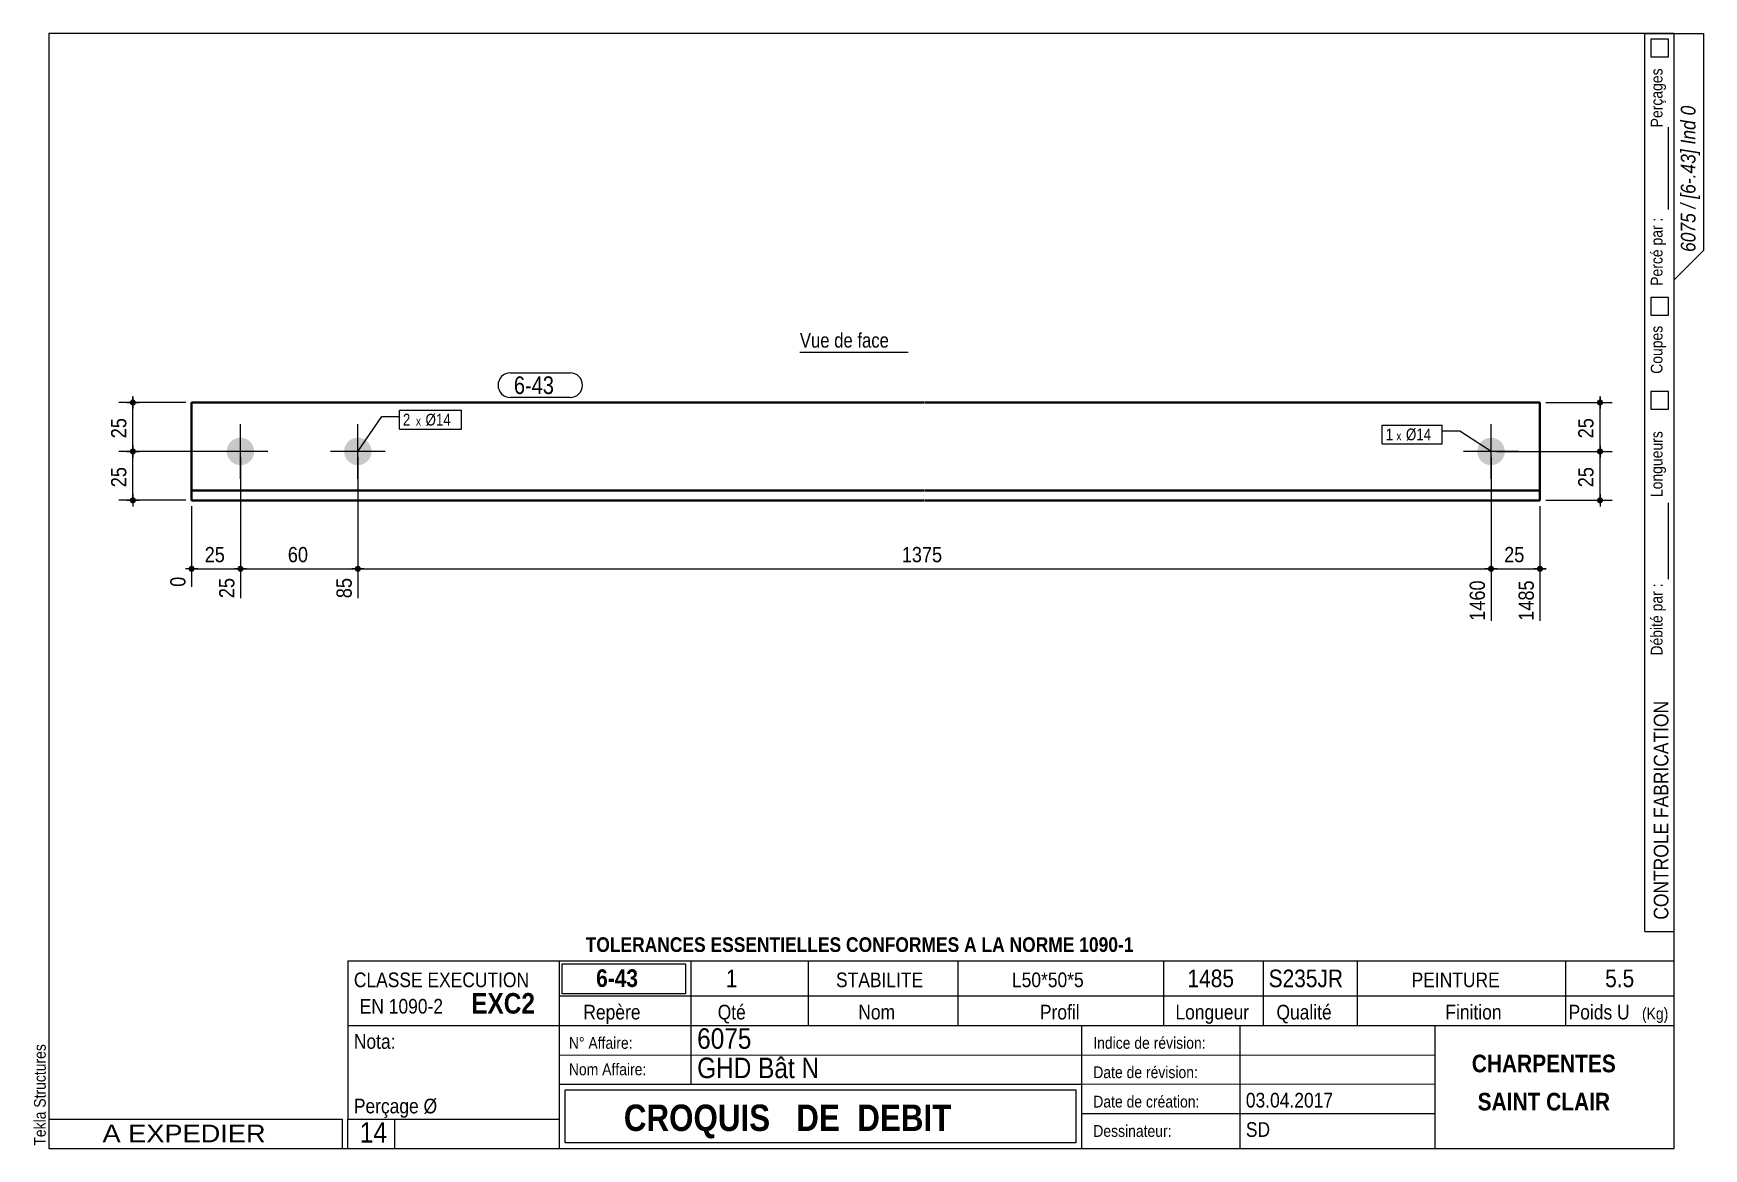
# Model space of a CAD drawing. Header units: millimetres. Extents: x 2 to 287, y 5 to 195.
import ezdxf

# ---------------------------------------------------------------- set-up
doc = ezdxf.new("R2010")
doc.units = ezdxf.units.MM
for name, color, linetype, lineweight in [('Autre type objet', 1, 'Continuous', 0), ('Boulon', 7, 'Continuous', 0), ('Cotation', 7, 'Continuous', 0), ('Désignation boulon', 3, 'Continuous', 0), ('Feuille dessin', 5, 'Continuous', 0), ('Piece', 2, 'Continuous', 0), ('Repère pièce', 3, 'Continuous', 0)]:
    doc.layers.add(name, color=color, linetype=linetype, lineweight=lineweight)
doc.styles.add('ARIAL', font='ARIAL.TTF')
doc.styles.add('ARIAL_BOLD', font='ARIALBD.TTF')
doc.styles.add('ARIAL_ITALIC', font='ARIALI.TTF')
doc.styles.add('ARIAL_NARROW', font='ARIAL.TTF')
doc.styles.add('COMIC_SANS_MS', font='COMIC.TTF')

# ---------------------------------------------------------------- blocks, each defined once
blk = doc.blocks.new('*A1')
at = {"layer": 'Boulon'}
blk.add_hatch(color=256, dxfattribs=at).paths.add_polyline_path([(250.84, 126.11), (250.89, 126.1), (250.95, 126.1), (251.01, 126.09), (251.06, 126.09), (251.12, 126.08), (251.18, 126.07), (251.23, 126.06), (251.29, 126.05), (251.35, 126.04), (251.4, 126.02), (251.46, 126.01), (251.51, 125.99), (251.56, 125.97), (251.62, 125.95), (251.67, 125.93), (251.72, 125.91), (251.78, 125.88), (251.83, 125.86), (251.88, 125.83), (251.93, 125.8), (251.98, 125.78), (252.03, 125.75), (252.08, 125.71), (252.12, 125.68), (252.17, 125.65), (252.21, 125.61), (252.26, 125.58), (252.3, 125.54), (252.35, 125.5), (252.39, 125.46), (252.43, 125.42), (252.47, 125.38), (252.51, 125.34), (252.55, 125.3), (252.58, 125.25), (252.62, 125.21), (252.65, 125.16), (252.69, 125.12), (252.72, 125.07), (252.75, 125.02), (252.78, 124.97), (252.81, 124.92), (252.84, 124.87), (252.86, 124.82), (252.89, 124.77), (252.91, 124.72), (252.94, 124.67), (252.96, 124.61), (252.98, 124.56), (253, 124.51), (253.01, 124.45), (253.03, 124.4), (253.04, 124.34), (253.06, 124.29), (253.07, 124.23), (253.08, 124.17), (253.09, 124.12), (253.1, 124.06), (253.1, 124), (253.11, 123.95), (253.11, 123.89), (253.11, 123.83), (253.11, 123.77), (253.11, 123.72), (253.11, 123.66), (253.11, 123.6), (253.1, 123.55), (253.1, 123.49), (253.09, 123.43), (253.08, 123.38), (253.07, 123.32), (253.06, 123.26), (253.04, 123.21), (253.03, 123.15), (253.01, 123.1), (253, 123.04), (252.98, 122.99), (252.96, 122.93), (252.94, 122.88), (252.91, 122.83), (252.89, 122.78), (252.87, 122.73), (252.84, 122.67), (252.81, 122.62), (252.78, 122.57), (252.75, 122.53), (252.72, 122.48), (252.69, 122.43), (252.66, 122.38), (252.62, 122.34), (252.59, 122.29), (252.55, 122.25), (252.51, 122.21), (252.47, 122.17), (252.43, 122.12), (252.39, 122.08), (252.35, 122.05), (252.31, 122.01), (252.26, 121.97), (252.22, 121.93), (252.17, 121.9), (252.13, 121.87), (252.08, 121.83), (252.03, 121.8), (251.98, 121.77), (251.93, 121.74), (251.88, 121.72), (251.83, 121.69), (251.78, 121.66), (251.73, 121.64), (251.68, 121.62), (251.62, 121.6), (251.57, 121.58), (251.51, 121.56), (251.46, 121.54), (251.41, 121.52), (251.35, 121.51), (251.29, 121.5), (251.24, 121.48), (251.18, 121.47), (251.13, 121.46), (251.07, 121.46), (251.01, 121.45), (250.95, 121.45), (250.9, 121.44), (250.84, 121.44), (250.78, 121.44), (250.73, 121.44), (250.67, 121.44), (250.61, 121.45), (250.55, 121.45), (250.5, 121.46), (250.44, 121.46), (250.38, 121.47), (250.33, 121.48), (250.27, 121.5), (250.22, 121.51), (250.16, 121.52), (250.11, 121.54), (250.05, 121.56), (250, 121.58), (249.94, 121.6), (249.89, 121.62), (249.84, 121.64), (249.78, 121.66), (249.73, 121.69), (249.68, 121.71), (249.63, 121.74), (249.58, 121.77), (249.53, 121.8), (249.49, 121.83), (249.44, 121.86), (249.39, 121.9), (249.35, 121.93), (249.3, 121.97), (249.26, 122), (249.22, 122.04), (249.17, 122.08), (249.13, 122.12), (249.09, 122.16), (249.05, 122.2), (249.02, 122.25), (248.98, 122.29), (248.94, 122.34), (248.91, 122.38), (248.87, 122.43), (248.84, 122.47), (248.81, 122.52), (248.78, 122.57), (248.75, 122.62), (248.72, 122.67), (248.7, 122.72), (248.67, 122.77), (248.65, 122.83), (248.63, 122.88), (248.6, 122.93), (248.58, 122.98), (248.57, 123.04), (248.55, 123.09), (248.53, 123.15), (248.52, 123.2), (248.5, 123.26), (248.49, 123.32), (248.48, 123.37), (248.47, 123.43), (248.47, 123.49), (248.46, 123.54), (248.45, 123.6), (248.45, 123.66), (248.45, 123.71), (248.45, 123.77), (248.45, 123.83), (248.45, 123.89), (248.45, 123.94), (248.46, 124), (248.46, 124.06), (248.47, 124.11), (248.48, 124.17), (248.49, 124.23), (248.5, 124.28), (248.52, 124.34), (248.53, 124.39), (248.55, 124.45), (248.56, 124.5), (248.58, 124.56), (248.6, 124.61), (248.62, 124.66), (248.65, 124.72), (248.67, 124.77), (248.7, 124.82), (248.72, 124.87), (248.75, 124.92), (248.78, 124.97), (248.81, 125.02), (248.84, 125.07), (248.87, 125.11), (248.91, 125.16), (248.94, 125.21), (248.98, 125.25), (249.01, 125.3), (249.05, 125.34), (249.09, 125.38), (249.13, 125.42), (249.17, 125.46), (249.21, 125.5), (249.26, 125.54), (249.3, 125.58), (249.34, 125.61), (249.39, 125.65), (249.44, 125.68), (249.48, 125.71), (249.53, 125.74), (249.58, 125.77), (249.63, 125.8), (249.68, 125.83), (249.73, 125.86), (249.78, 125.88), (249.83, 125.91), (249.89, 125.93), (249.94, 125.95), (249.99, 125.97), (250.05, 125.99), (250.1, 126), (250.16, 126.02), (250.21, 126.04), (250.27, 126.05), (250.32, 126.06), (250.38, 126.07), (250.44, 126.08), (250.49, 126.09), (250.55, 126.09), (250.61, 126.1), (250.66, 126.1), (250.72, 126.11), (250.78, 126.11)], flags=17)
at = {"layer": 'Boulon', "linetype": 'Continuous', "lineweight": 0}
for p, q in [((250.78, 119.11), (250.78, 128.44)), ((255.45, 123.78), (246.11, 123.77))]:
    blk.add_line(p, q, dxfattribs=at)
blk = doc.blocks.new('*A2')
at = {"layer": 'Boulon'}
for points in [[(37.74, 126.11), (37.79, 126.11), (37.85, 126.11), (37.91, 126.1), (37.96, 126.1), (38.02, 126.09), (38.08, 126.08), (38.13, 126.07), (38.19, 126.06), (38.25, 126.04), (38.3, 126.03), (38.36, 126.01), (38.41, 126), (38.47, 125.98), (38.52, 125.96), (38.57, 125.94), (38.62, 125.91), (38.68, 125.89), (38.73, 125.86), (38.78, 125.84), (38.83, 125.81), (38.88, 125.78), (38.93, 125.75), (38.98, 125.72), (39.02, 125.69), (39.07, 125.65), (39.11, 125.62), (39.16, 125.58), (39.2, 125.55), (39.25, 125.51), (39.29, 125.47), (39.33, 125.43), (39.37, 125.39), (39.41, 125.35), (39.45, 125.3), (39.48, 125.26), (39.52, 125.22), (39.55, 125.17), (39.59, 125.12), (39.62, 125.08), (39.65, 125.03), (39.68, 124.98), (39.71, 124.93), (39.74, 124.88), (39.76, 124.83), (39.79, 124.78), (39.81, 124.73), (39.83, 124.67), (39.86, 124.62), (39.88, 124.57), (39.89, 124.51), (39.91, 124.46), (39.93, 124.4), (39.94, 124.35), (39.96, 124.29), (39.97, 124.24), (39.98, 124.18), (39.99, 124.12), (40, 124.07), (40, 124.01), (40.01, 123.95), (40.01, 123.89), (40.01, 123.84), (40.01, 123.78), (40.01, 123.72), (40.01, 123.67), (40.01, 123.61), (40, 123.55), (40, 123.49), (39.99, 123.44), (39.98, 123.38), (39.97, 123.32), (39.96, 123.27), (39.94, 123.21), (39.93, 123.16), (39.91, 123.1), (39.89, 123.05), (39.88, 122.99), (39.86, 122.94), (39.83, 122.89), (39.81, 122.83), (39.79, 122.78), (39.76, 122.73), (39.74, 122.68), (39.71, 122.63), (39.68, 122.58), (39.65, 122.53), (39.62, 122.48), (39.59, 122.44), (39.55, 122.39), (39.52, 122.34), (39.48, 122.3), (39.45, 122.26), (39.41, 122.21), (39.37, 122.17), (39.33, 122.13), (39.29, 122.09), (39.25, 122.05), (39.2, 122.01), (39.16, 121.98), (39.11, 121.94), (39.07, 121.91), (39.02, 121.87), (38.98, 121.84), (38.93, 121.81), (38.88, 121.78), (38.83, 121.75), (38.78, 121.72), (38.73, 121.7), (38.68, 121.67), (38.62, 121.65), (38.57, 121.62), (38.52, 121.6), (38.47, 121.58), (38.41, 121.56), (38.36, 121.55), (38.3, 121.53), (38.25, 121.52), (38.19, 121.5), (38.13, 121.49), (38.08, 121.48), (38.02, 121.47), (37.96, 121.46), (37.91, 121.46), (37.85, 121.45), (37.79, 121.45), (37.74, 121.45), (37.68, 121.45), (37.62, 121.45), (37.56, 121.45), (37.51, 121.45), (37.45, 121.46), (37.39, 121.46), (37.34, 121.47), (37.28, 121.48), (37.22, 121.49), (37.17, 121.5), (37.11, 121.52), (37.06, 121.53), (37, 121.55), (36.95, 121.56), (36.89, 121.58), (36.84, 121.6), (36.79, 121.62), (36.73, 121.65), (36.68, 121.67), (36.63, 121.7), (36.58, 121.72), (36.53, 121.75), (36.48, 121.78), (36.43, 121.81), (36.38, 121.84), (36.34, 121.87), (36.29, 121.91), (36.24, 121.94), (36.2, 121.98), (36.16, 122.01), (36.11, 122.05), (36.07, 122.09), (36.03, 122.13), (35.99, 122.17), (35.95, 122.21), (35.91, 122.26), (35.88, 122.3), (35.84, 122.34), (35.81, 122.39), (35.77, 122.44), (35.74, 122.48), (35.71, 122.53), (35.68, 122.58), (35.65, 122.63), (35.62, 122.68), (35.6, 122.73), (35.57, 122.78), (35.55, 122.83), (35.52, 122.89), (35.5, 122.94), (35.48, 122.99), (35.46, 123.05), (35.45, 123.1), (35.43, 123.16), (35.42, 123.21), (35.4, 123.27), (35.39, 123.32), (35.38, 123.38), (35.37, 123.44), (35.36, 123.49), (35.36, 123.55), (35.35, 123.61), (35.35, 123.67), (35.35, 123.72), (35.35, 123.78), (35.35, 123.84), (35.35, 123.89), (35.35, 123.95), (35.36, 124.01), (35.36, 124.07), (35.37, 124.12), (35.38, 124.18), (35.39, 124.24), (35.4, 124.29), (35.42, 124.35), (35.43, 124.4), (35.45, 124.46), (35.46, 124.51), (35.48, 124.57), (35.5, 124.62), (35.52, 124.67), (35.55, 124.73), (35.57, 124.78), (35.6, 124.83), (35.62, 124.88), (35.65, 124.93), (35.68, 124.98), (35.71, 125.03), (35.74, 125.08), (35.77, 125.12), (35.81, 125.17), (35.84, 125.22), (35.88, 125.26), (35.91, 125.3), (35.95, 125.35), (35.99, 125.39), (36.03, 125.43), (36.07, 125.47), (36.11, 125.51), (36.16, 125.55), (36.2, 125.58), (36.24, 125.62), (36.29, 125.65), (36.34, 125.69), (36.38, 125.72), (36.43, 125.75), (36.48, 125.78), (36.53, 125.81), (36.58, 125.84), (36.63, 125.86), (36.68, 125.89), (36.73, 125.91), (36.79, 125.94), (36.84, 125.96), (36.89, 125.98), (36.95, 126), (37, 126.01), (37.06, 126.03), (37.11, 126.04), (37.17, 126.06), (37.22, 126.07), (37.28, 126.08), (37.34, 126.09), (37.39, 126.1), (37.45, 126.1), (37.51, 126.11), (37.56, 126.11), (37.62, 126.11), (37.68, 126.11)], [(57.74, 126.11), (57.79, 126.11), (57.85, 126.11), (57.91, 126.1), (57.96, 126.1), (58.02, 126.09), (58.08, 126.08), (58.13, 126.07), (58.19, 126.06), (58.25, 126.04), (58.3, 126.03), (58.36, 126.01), (58.41, 126), (58.47, 125.98), (58.52, 125.96), (58.57, 125.94), (58.62, 125.91), (58.68, 125.89), (58.73, 125.86), (58.78, 125.84), (58.83, 125.81), (58.88, 125.78), (58.93, 125.75), (58.98, 125.72), (59.02, 125.69), (59.07, 125.65), (59.11, 125.62), (59.16, 125.58), (59.2, 125.55), (59.25, 125.51), (59.29, 125.47), (59.33, 125.43), (59.37, 125.39), (59.41, 125.35), (59.45, 125.3), (59.48, 125.26), (59.52, 125.22), (59.55, 125.17), (59.59, 125.12), (59.62, 125.08), (59.65, 125.03), (59.68, 124.98), (59.71, 124.93), (59.74, 124.88), (59.76, 124.83), (59.79, 124.78), (59.81, 124.73), (59.83, 124.67), (59.86, 124.62), (59.88, 124.57), (59.89, 124.51), (59.91, 124.46), (59.93, 124.4), (59.94, 124.35), (59.96, 124.29), (59.97, 124.23), (59.98, 124.18), (59.99, 124.12), (60, 124.07), (60, 124.01), (60.01, 123.95), (60.01, 123.89), (60.01, 123.84), (60.01, 123.78), (60.01, 123.72), (60.01, 123.67), (60.01, 123.61), (60, 123.55), (60, 123.49), (59.99, 123.44), (59.98, 123.38), (59.97, 123.32), (59.96, 123.27), (59.94, 123.21), (59.93, 123.16), (59.91, 123.1), (59.89, 123.05), (59.88, 122.99), (59.86, 122.94), (59.83, 122.89), (59.81, 122.83), (59.79, 122.78), (59.76, 122.73), (59.74, 122.68), (59.71, 122.63), (59.68, 122.58), (59.65, 122.53), (59.62, 122.48), (59.59, 122.44), (59.55, 122.39), (59.52, 122.34), (59.48, 122.3), (59.45, 122.26), (59.41, 122.21), (59.37, 122.17), (59.33, 122.13), (59.29, 122.09), (59.25, 122.05), (59.2, 122.01), (59.16, 121.98), (59.11, 121.94), (59.07, 121.91), (59.02, 121.87), (58.98, 121.84), (58.93, 121.81), (58.88, 121.78), (58.83, 121.75), (58.78, 121.72), (58.73, 121.7), (58.68, 121.67), (58.62, 121.65), (58.57, 121.62), (58.52, 121.6), (58.47, 121.58), (58.41, 121.56), (58.36, 121.55), (58.3, 121.53), (58.25, 121.52), (58.19, 121.5), (58.13, 121.49), (58.08, 121.48), (58.02, 121.47), (57.96, 121.46), (57.91, 121.46), (57.85, 121.45), (57.79, 121.45), (57.74, 121.45), (57.68, 121.45), (57.62, 121.45), (57.56, 121.45), (57.51, 121.45), (57.45, 121.46), (57.39, 121.46), (57.34, 121.47), (57.28, 121.48), (57.22, 121.49), (57.17, 121.5), (57.11, 121.52), (57.06, 121.53), (57, 121.55), (56.95, 121.56), (56.89, 121.58), (56.84, 121.6), (56.79, 121.62), (56.73, 121.65), (56.68, 121.67), (56.63, 121.7), (56.58, 121.72), (56.53, 121.75), (56.48, 121.78), (56.43, 121.81), (56.38, 121.84), (56.34, 121.87), (56.29, 121.91), (56.24, 121.94), (56.2, 121.98), (56.16, 122.01), (56.11, 122.05), (56.07, 122.09), (56.03, 122.13), (55.99, 122.17), (55.95, 122.21), (55.91, 122.26), (55.88, 122.3), (55.84, 122.34), (55.81, 122.39), (55.77, 122.44), (55.74, 122.48), (55.71, 122.53), (55.68, 122.58), (55.65, 122.63), (55.62, 122.68), (55.6, 122.73), (55.57, 122.78), (55.55, 122.83), (55.52, 122.89), (55.5, 122.94), (55.48, 122.99), (55.46, 123.05), (55.45, 123.1), (55.43, 123.16), (55.42, 123.21), (55.4, 123.27), (55.39, 123.32), (55.38, 123.38), (55.37, 123.44), (55.36, 123.49), (55.36, 123.55), (55.35, 123.61), (55.35, 123.67), (55.35, 123.72), (55.35, 123.78), (55.35, 123.84), (55.35, 123.89), (55.35, 123.95), (55.36, 124.01), (55.36, 124.07), (55.37, 124.12), (55.38, 124.18), (55.39, 124.23), (55.4, 124.29), (55.42, 124.35), (55.43, 124.4), (55.45, 124.46), (55.46, 124.51), (55.48, 124.57), (55.5, 124.62), (55.52, 124.67), (55.55, 124.73), (55.57, 124.78), (55.6, 124.83), (55.62, 124.88), (55.65, 124.93), (55.68, 124.98), (55.71, 125.03), (55.74, 125.08), (55.77, 125.12), (55.81, 125.17), (55.84, 125.22), (55.88, 125.26), (55.91, 125.3), (55.95, 125.35), (55.99, 125.39), (56.03, 125.43), (56.07, 125.47), (56.11, 125.51), (56.16, 125.55), (56.2, 125.58), (56.24, 125.62), (56.29, 125.65), (56.34, 125.69), (56.38, 125.72), (56.43, 125.75), (56.48, 125.78), (56.53, 125.81), (56.58, 125.84), (56.63, 125.86), (56.68, 125.89), (56.73, 125.91), (56.79, 125.94), (56.84, 125.96), (56.89, 125.98), (56.95, 126), (57, 126.01), (57.06, 126.03), (57.11, 126.04), (57.17, 126.06), (57.22, 126.07), (57.28, 126.08), (57.34, 126.09), (57.39, 126.1), (57.45, 126.1), (57.51, 126.11), (57.56, 126.11), (57.62, 126.11), (57.68, 126.11)]]:
    blk.add_hatch(color=256, dxfattribs=at).paths.add_polyline_path(points, flags=17)
at = {"layer": 'Boulon', "linetype": 'Continuous', "lineweight": 0}
for p, q in [((37.68, 119.11), (37.68, 128.45)), ((57.68, 119.11), (57.68, 128.45)), ((42.35, 123.78), (33.01, 123.78)), ((62.35, 123.78), (53.01, 123.78))]:
    blk.add_line(p, q, dxfattribs=at)
blk = doc.blocks.new('*A3')
at = {"layer": 'Piece', "color": 2, "linetype": 'Continuous', "lineweight": 40}
for p, q in [((29.345905, 132.113165), (29.345905, 115.446498)), ((29.345905, 132.113165), (154.179211, 132.113165)), ((154.279211, 132.113165), (259.113077, 132.113165)), ((259.113077, 132.113165), (259.113077, 115.446498)), ((154.179211, 117.113165), (29.345905, 117.113165)), ((259.113077, 117.113165), (154.279211, 117.113165)), ((29.345905, 115.446498), (154.179211, 115.446498)), ((154.279211, 115.446498), (259.113077, 115.446498))]:
    blk.add_line(p, q, dxfattribs=at)
blk = doc.blocks.new('*A4')
at = {"layer": 'Feuille dessin', "linetype": 'Continuous', "lineweight": 0}
for p, q in [((282, 195), (5, 195)), ((5, 195), (5, 5)), ((282, 5), (282, 195)), ((5, 5), (282, 5))]:
    blk.add_line(p, q, dxfattribs=at)
at = {"layer": 'Feuille dessin', "style": 'ARIAL', "width": 0.85}
blk.add_text('Tekla Structures', height=2, rotation=90, dxfattribs=at).set_placement((4.5, 5.5))
blk = doc.blocks.new('*A5')
at = {"layer": 'Autre type objet', "linetype": 'Continuous', "lineweight": 0}
for p, q in [((277, 42), (277, 195)), ((277, 195), (287, 195)), ((278, 194), (278, 191)), ((281, 194), (278, 194)), ((281, 191), (281, 194)), ((282, 42), (282, 195)), ((287, 195), (287, 158)), ((278, 191), (281, 191)), ((281, 165), (281, 179)), ((287, 158), (282, 153)), ((278, 150), (278, 147)), ((281, 150), (278, 150)), ((281, 147), (281, 150)), ((278, 147), (281, 147)), ((278, 134), (278, 131)), ((281, 134), (278, 134)), ((281, 131), (281, 134)), ((278, 131), (281, 131)), ((281, 102), (281, 115)), ((277, 42), (282, 42))]:
    blk.add_line(p, q, dxfattribs=at)
at = {"layer": 'Autre type objet', "width": 0.85}
for s, height, style, p in [('Perçages', 2, 'ARIAL', (280, 179)), ('6075 / [6-.43] Ind 0', 2.5, 'ARIAL_ITALIC', (285.619109, 157.760245)), ('Percé par :', 2, 'ARIAL', (280, 152)), ('Coupes', 2, 'ARIAL', (280, 137)), ('Longueurs', 2, 'ARIAL', (280, 116)), ('Débité par :', 2, 'ARIAL', (280, 89)), ('CONTROLE FABRICATION', 2.5, 'ARIAL', (281, 44))]:
    blk.add_text(s, height=height, rotation=90, dxfattribs=dict(at, style=style)).set_placement(p)
blk = doc.blocks.new('*A6')
at = {"layer": 'Autre type objet', "linetype": 'Continuous', "lineweight": 0}
for p, q in [((56, 37), (92, 37)), ((56, 37), (56, 10)), ((92, 37), (92, 10)), ((56, 26), (92, 26)), ((56, 10), (92, 10)), ((56, 5), (56, 10)), ((64, 5), (64, 10)), ((56, 5), (64, 5))]:
    blk.add_line(p, q, dxfattribs=at)
at = {"layer": 'Autre type objet', "width": 0.85}
for s, height, style, p in [('CLASSE EXECUTION', 2.5, 'ARIAL', (57, 32.5)), ('EXC2', 3.5, 'ARIAL_BOLD', (77, 28)), ('EN 1090-2', 2.5, 'ARIAL', (58, 28)), ('Nota:', 2.5, 'ARIAL', (57, 22)), ('Perçage Ø', 2.5, 'ARIAL', (57, 11)), ('14', 3.5, 'ARIAL_NARROW', (58.014234, 6))]:
    blk.add_text(s, height=height, dxfattribs=dict(at, style=style)).set_placement(p)
blk = doc.blocks.new('*A7')
at = {"layer": 'Autre type objet', "linetype": 'Continuous', "lineweight": 0}
for p, q in [((92, 37), (282, 37)), ((92, 37), (92, 31)), ((114.5, 31), (114.5, 37)), ((134.5, 31), (134.5, 37)), ((160, 31), (160, 37)), ((195, 31), (195, 37)), ((212, 31), (212, 37)), ((228, 31), (228, 37)), ((263.5, 31), (263.5, 37)), ((282, 31), (282, 37)), ((92.51953, 36.5), (113.5, 36.5)), ((92.51953, 31.394341), (92.51953, 36.5)), ((113.5, 36.5), (113.5, 31.394341)), ((113.5, 31.394341), (92.51953, 31.394341)), ((92, 31), (282, 31)), ((92, 31), (92, 5)), ((114.5, 16), (114.5, 31)), ((134.5, 26), (134.5, 31)), ((160, 26), (160, 31)), ((195, 26), (195, 31)), ((212, 26), (212, 31)), ((228, 26), (228, 31)), ((263.5, 26), (263.5, 31)), ((282, 5), (282, 31)), ((92, 26), (282, 26)), ((181, 26), (181, 5)), ((208, 26), (208, 5)), ((241.262466, 5), (241.262466, 26)), ((92, 21), (241.327069, 20.935451)), ((92, 16), (181, 16)), ((93, 15), (180, 15)), ((93, 6), (93, 15)), ((180, 15), (180, 6)), ((181, 16), (241.297815, 16.021151)), ((181, 11), (241.217807, 10.969512)), ((180, 6), (93, 6)), ((92, 5), (282, 5))]:
    blk.add_line(p, q, dxfattribs=at)
at = {"layer": 'Autre type objet', "width": 0.85}
for s, height, style, p in [('TOLERANCES ESSENTIELLES CONFORMES A LA NORME 1090-1', 2.5, 'ARIAL_BOLD', (96.5, 38.5)), ('6-43', 3, 'ARIAL_BOLD', (98.285724, 32.540141)), ('1', 3, 'ARIAL', (120.389893, 32.5)), ('STABILITE', 2.5, 'ARIAL', (139.159546, 32.5)), ('L50*50*5', 2.5, 'ARIAL', (169.146973, 32.5)), ('1485', 3, 'ARIAL', (199.053223, 32.5)), ('S235JR', 3, 'ARIAL', (212.880127, 32.5)), ('PEINTURE', 2.5, 'ARIAL', (237.24646, 32.5)), ('5.5', 3, 'ARIAL', (270.222412, 32.5)), ('Repère', 2.5, 'ARIAL', (96.112978, 27)), ('Qté', 2.5, 'ARIAL', (119, 27)), ('Nom', 2.5, 'ARIAL', (142.961426, 27)), ('Profil', 2.5, 'ARIAL', (173.903564, 27)), ('Longueur', 2.5, 'ARIAL', (197, 27)), ('Qualité', 2.5, 'ARIAL', (214.218018, 27)), ('Finition', 2.5, 'ARIAL', (243, 27)), ('Poids U', 2.5, 'ARIAL', (264, 27)), ('(Kg)', 2, 'ARIAL', (276.5, 27)), ('N° Affaire:', 2, 'ARIAL', (93.640566, 22)), ('6075', 3.5, 'ARIAL', (115.5, 22)), ('Indice de révision:', 2, 'ARIAL', (183, 22)), ('GHD Bât N', 3.5, 'ARIAL', (115.5, 17)), ('CHARPENTES', 3, 'ARIAL_BOLD', (247.5, 18)), ('Nom Affaire:', 2, 'ARIAL', (93.640566, 17.5)), ('Date de révision:', 2, 'ARIAL', (183, 17)), ('03.04.2017', 2.5, 'ARIAL', (209, 12)), ('SAINT CLAIR', 3, 'ARIAL_BOLD', (248.5, 11.5)), ('CROQUIS   DE  DEBIT', 4.5, 'ARIAL_BOLD', (103, 8)), ('Date de création:', 2, 'ARIAL', (183, 12)), ('Dessinateur:', 2, 'ARIAL', (183, 7)), ('SD', 2.5, 'ARIAL', (209, 7))]:
    blk.add_text(s, height=height, dxfattribs=dict(at, style=style)).set_placement(p)
blk = doc.blocks.new('*A8')
at = {"layer": 'Autre type objet', "linetype": 'Continuous', "lineweight": 0}
for p, q in [((5, 10), (55, 10)), ((5, 10), (5, 5)), ((55, 10), (55, 5)), ((5, 5), (55, 5))]:
    blk.add_line(p, q, dxfattribs=at)
at = {"layer": 'Autre type objet', "style": 'ARIAL', "width": 1.105}
blk.add_text('A EXPEDIER', height=3, dxfattribs=at).set_placement((14.169647, 6.073465))
blk = doc.blocks.new('*A9')
at = {"layer": 'Cotation'}
for points in [[(19.32, 123.26), (19.29, 123.26), (19.27, 123.27), (19.24, 123.27), (19.22, 123.28), (19.19, 123.28), (19.17, 123.29), (19.15, 123.3), (19.12, 123.31), (19.1, 123.32), (19.08, 123.33), (19.06, 123.35), (19.04, 123.36), (19.02, 123.38), (19, 123.39), (18.98, 123.41), (18.96, 123.43), (18.94, 123.45), (18.93, 123.47), (18.91, 123.49), (18.9, 123.51), (18.89, 123.53), (18.88, 123.56), (18.87, 123.58), (18.86, 123.6), (18.85, 123.63), (18.84, 123.65), (18.84, 123.68), (18.83, 123.7), (18.83, 123.73), (18.83, 123.75), (18.83, 123.78), (18.83, 123.81), (18.83, 123.83), (18.83, 123.86), (18.84, 123.88), (18.84, 123.91), (18.85, 123.93), (18.86, 123.96), (18.87, 123.98), (18.88, 124), (18.89, 124.02), (18.9, 124.05), (18.91, 124.07), (18.93, 124.09), (18.94, 124.11), (18.96, 124.13), (18.98, 124.15), (19, 124.17), (19.02, 124.18), (19.04, 124.2), (19.06, 124.21), (19.08, 124.23), (19.1, 124.24), (19.12, 124.25), (19.15, 124.26), (19.17, 124.27), (19.19, 124.28), (19.22, 124.28), (19.24, 124.29), (19.27, 124.29), (19.29, 124.3), (19.32, 124.3), (19.35, 124.3), (19.37, 124.3), (19.4, 124.3), (19.42, 124.29), (19.45, 124.29), (19.47, 124.28), (19.5, 124.28), (19.52, 124.27), (19.54, 124.26), (19.57, 124.25), (19.59, 124.24), (19.61, 124.23), (19.63, 124.21), (19.66, 124.2), (19.68, 124.18), (19.7, 124.17), (19.71, 124.15), (19.73, 124.13), (19.75, 124.11), (19.76, 124.09), (19.78, 124.07), (19.79, 124.05), (19.8, 124.02), (19.82, 124), (19.83, 123.98), (19.84, 123.96), (19.84, 123.93), (19.85, 123.91), (19.86, 123.88), (19.86, 123.86), (19.86, 123.83), (19.87, 123.81), (19.87, 123.78), (19.87, 123.75), (19.86, 123.73), (19.86, 123.7), (19.86, 123.68), (19.85, 123.65), (19.84, 123.63), (19.84, 123.6), (19.83, 123.58), (19.82, 123.56), (19.8, 123.53), (19.79, 123.51), (19.78, 123.49), (19.76, 123.47), (19.75, 123.45), (19.73, 123.43), (19.71, 123.41), (19.7, 123.39), (19.68, 123.38), (19.66, 123.36), (19.63, 123.35), (19.61, 123.33), (19.59, 123.32), (19.57, 123.31), (19.54, 123.3), (19.52, 123.29), (19.5, 123.28), (19.47, 123.28), (19.45, 123.27), (19.42, 123.27), (19.4, 123.26), (19.37, 123.26), (19.35, 123.26)], [(19.32, 114.93), (19.29, 114.93), (19.27, 114.93), (19.24, 114.94), (19.22, 114.94), (19.19, 114.95), (19.17, 114.96), (19.15, 114.97), (19.12, 114.98), (19.1, 114.99), (19.08, 115), (19.06, 115.01), (19.04, 115.03), (19.02, 115.04), (19, 115.06), (18.98, 115.08), (18.96, 115.1), (18.94, 115.12), (18.93, 115.14), (18.91, 115.16), (18.9, 115.18), (18.89, 115.2), (18.88, 115.22), (18.87, 115.25), (18.86, 115.27), (18.85, 115.3), (18.84, 115.32), (18.84, 115.35), (18.83, 115.37), (18.83, 115.4), (18.83, 115.42), (18.83, 115.45), (18.83, 115.47), (18.83, 115.5), (18.83, 115.52), (18.84, 115.55), (18.84, 115.57), (18.85, 115.6), (18.86, 115.62), (18.87, 115.65), (18.88, 115.67), (18.89, 115.69), (18.9, 115.71), (18.91, 115.74), (18.93, 115.76), (18.94, 115.78), (18.96, 115.8), (18.98, 115.81), (19, 115.83), (19.02, 115.85), (19.04, 115.86), (19.06, 115.88), (19.08, 115.89), (19.1, 115.91), (19.12, 115.92), (19.15, 115.93), (19.17, 115.94), (19.19, 115.94), (19.22, 115.95), (19.24, 115.96), (19.27, 115.96), (19.29, 115.96), (19.32, 115.97), (19.35, 115.97), (19.37, 115.97), (19.4, 115.96), (19.42, 115.96), (19.45, 115.96), (19.47, 115.95), (19.5, 115.94), (19.52, 115.94), (19.54, 115.93), (19.57, 115.92), (19.59, 115.91), (19.61, 115.89), (19.63, 115.88), (19.66, 115.86), (19.68, 115.85), (19.7, 115.83), (19.71, 115.81), (19.73, 115.8), (19.75, 115.78), (19.76, 115.76), (19.78, 115.74), (19.79, 115.71), (19.8, 115.69), (19.82, 115.67), (19.83, 115.65), (19.84, 115.62), (19.84, 115.6), (19.85, 115.57), (19.86, 115.55), (19.86, 115.52), (19.86, 115.5), (19.87, 115.47), (19.87, 115.45), (19.87, 115.42), (19.86, 115.4), (19.86, 115.37), (19.86, 115.35), (19.85, 115.32), (19.84, 115.3), (19.84, 115.27), (19.83, 115.25), (19.82, 115.22), (19.8, 115.2), (19.79, 115.18), (19.78, 115.16), (19.76, 115.14), (19.75, 115.12), (19.73, 115.1), (19.71, 115.08), (19.7, 115.06), (19.68, 115.04), (19.66, 115.03), (19.63, 115.01), (19.61, 115), (19.59, 114.99), (19.57, 114.98), (19.54, 114.97), (19.52, 114.96), (19.5, 114.95), (19.47, 114.94), (19.45, 114.94), (19.42, 114.93), (19.4, 114.93), (19.37, 114.93), (19.35, 114.93)]]:
    blk.add_hatch(color=256, dxfattribs=at).paths.add_polyline_path(points, flags=17)
at = {"layer": 'Cotation', "linetype": 'Continuous', "lineweight": 0}
for p, q in [((36.68, 123.78), (16.93, 123.78)), ((18.31, 123.78), (20.39, 123.78)), ((19.35, 124.82), (19.35, 122.74)), ((19.35, 123.78), (19.35, 124.82)), ((19.35, 115.45), (19.35, 123.78)), ((28.35, 115.45), (16.93, 115.45)), ((18.31, 115.45), (20.39, 115.45)), ((19.35, 116.49), (19.35, 114.41)), ((19.35, 115.45), (19.35, 114.41))]:
    blk.add_line(p, q, dxfattribs=at)
at = {"layer": 'Cotation'}
for p in [(19.35, 123.78), (19.35, 115.45)]:
    blk.add_point(p, dxfattribs=at)
at = {"layer": 'Cotation', "style": 'ARIAL', "width": 0.85}
blk.add_text('25', height=2.6, rotation=90.0002, dxfattribs=at).set_placement((18.23, 117.68))
blk = doc.blocks.new('*A10')
at = {"layer": 'Cotation'}
for points in [[(19.32, 131.59), (19.29, 131.6), (19.27, 131.6), (19.24, 131.6), (19.22, 131.61), (19.19, 131.62), (19.17, 131.62), (19.15, 131.63), (19.12, 131.64), (19.1, 131.65), (19.08, 131.67), (19.06, 131.68), (19.04, 131.7), (19.02, 131.71), (19, 131.73), (18.98, 131.75), (18.96, 131.76), (18.94, 131.78), (18.93, 131.8), (18.91, 131.82), (18.9, 131.85), (18.89, 131.87), (18.88, 131.89), (18.87, 131.91), (18.86, 131.94), (18.85, 131.96), (18.84, 131.99), (18.84, 132.01), (18.83, 132.04), (18.83, 132.06), (18.83, 132.09), (18.83, 132.11), (18.83, 132.14), (18.83, 132.16), (18.83, 132.19), (18.84, 132.21), (18.84, 132.24), (18.85, 132.26), (18.86, 132.29), (18.87, 132.31), (18.88, 132.34), (18.89, 132.36), (18.9, 132.38), (18.91, 132.4), (18.93, 132.42), (18.94, 132.44), (18.96, 132.46), (18.98, 132.48), (19, 132.5), (19.02, 132.52), (19.04, 132.53), (19.06, 132.55), (19.08, 132.56), (19.1, 132.57), (19.12, 132.58), (19.15, 132.59), (19.17, 132.6), (19.19, 132.61), (19.22, 132.62), (19.24, 132.62), (19.27, 132.63), (19.29, 132.63), (19.32, 132.63), (19.35, 132.63), (19.37, 132.63), (19.4, 132.63), (19.42, 132.63), (19.45, 132.62), (19.47, 132.62), (19.5, 132.61), (19.52, 132.6), (19.54, 132.59), (19.57, 132.58), (19.59, 132.57), (19.61, 132.56), (19.63, 132.55), (19.66, 132.53), (19.68, 132.52), (19.7, 132.5), (19.71, 132.48), (19.73, 132.46), (19.75, 132.44), (19.76, 132.42), (19.78, 132.4), (19.79, 132.38), (19.8, 132.36), (19.82, 132.34), (19.83, 132.31), (19.84, 132.29), (19.84, 132.26), (19.85, 132.24), (19.86, 132.21), (19.86, 132.19), (19.86, 132.16), (19.87, 132.14), (19.87, 132.11), (19.87, 132.09), (19.86, 132.06), (19.86, 132.04), (19.86, 132.01), (19.85, 131.99), (19.84, 131.96), (19.84, 131.94), (19.83, 131.91), (19.82, 131.89), (19.8, 131.87), (19.79, 131.85), (19.78, 131.82), (19.76, 131.8), (19.75, 131.78), (19.73, 131.76), (19.71, 131.75), (19.7, 131.73), (19.68, 131.71), (19.66, 131.7), (19.63, 131.68), (19.61, 131.67), (19.59, 131.65), (19.57, 131.64), (19.54, 131.63), (19.52, 131.62), (19.5, 131.62), (19.47, 131.61), (19.45, 131.6), (19.42, 131.6), (19.4, 131.6), (19.37, 131.59), (19.35, 131.59)], [(19.32, 123.26), (19.29, 123.26), (19.27, 123.27), (19.24, 123.27), (19.22, 123.28), (19.19, 123.28), (19.17, 123.29), (19.15, 123.3), (19.12, 123.31), (19.1, 123.32), (19.08, 123.33), (19.06, 123.35), (19.04, 123.36), (19.02, 123.38), (19, 123.39), (18.98, 123.41), (18.96, 123.43), (18.94, 123.45), (18.93, 123.47), (18.91, 123.49), (18.9, 123.51), (18.89, 123.53), (18.88, 123.56), (18.87, 123.58), (18.86, 123.6), (18.85, 123.63), (18.84, 123.65), (18.84, 123.68), (18.83, 123.7), (18.83, 123.73), (18.83, 123.75), (18.83, 123.78), (18.83, 123.81), (18.83, 123.83), (18.83, 123.86), (18.84, 123.88), (18.84, 123.91), (18.85, 123.93), (18.86, 123.96), (18.87, 123.98), (18.88, 124), (18.89, 124.02), (18.9, 124.05), (18.91, 124.07), (18.93, 124.09), (18.94, 124.11), (18.96, 124.13), (18.98, 124.15), (19, 124.17), (19.02, 124.18), (19.04, 124.2), (19.06, 124.21), (19.08, 124.23), (19.1, 124.24), (19.12, 124.25), (19.15, 124.26), (19.17, 124.27), (19.19, 124.28), (19.22, 124.28), (19.24, 124.29), (19.27, 124.29), (19.29, 124.3), (19.32, 124.3), (19.35, 124.3), (19.37, 124.3), (19.4, 124.3), (19.42, 124.29), (19.45, 124.29), (19.47, 124.28), (19.5, 124.28), (19.52, 124.27), (19.54, 124.26), (19.57, 124.25), (19.59, 124.24), (19.61, 124.23), (19.63, 124.21), (19.66, 124.2), (19.68, 124.18), (19.7, 124.17), (19.71, 124.15), (19.73, 124.13), (19.75, 124.11), (19.76, 124.09), (19.78, 124.07), (19.79, 124.05), (19.8, 124.02), (19.82, 124), (19.83, 123.98), (19.84, 123.96), (19.84, 123.93), (19.85, 123.91), (19.86, 123.88), (19.86, 123.86), (19.86, 123.83), (19.87, 123.81), (19.87, 123.78), (19.87, 123.75), (19.86, 123.73), (19.86, 123.7), (19.86, 123.68), (19.85, 123.65), (19.84, 123.63), (19.84, 123.6), (19.83, 123.58), (19.82, 123.56), (19.8, 123.53), (19.79, 123.51), (19.78, 123.49), (19.76, 123.47), (19.75, 123.45), (19.73, 123.43), (19.71, 123.41), (19.7, 123.39), (19.68, 123.38), (19.66, 123.36), (19.63, 123.35), (19.61, 123.33), (19.59, 123.32), (19.57, 123.31), (19.54, 123.3), (19.52, 123.29), (19.5, 123.28), (19.47, 123.28), (19.45, 123.27), (19.42, 123.27), (19.4, 123.26), (19.37, 123.26), (19.35, 123.26)]]:
    blk.add_hatch(color=256, dxfattribs=at).paths.add_polyline_path(points, flags=17)
at = {"layer": 'Cotation', "linetype": 'Continuous', "lineweight": 0}
for p, q in [((28.35, 132.11), (16.93, 132.11)), ((18.31, 132.11), (20.39, 132.11)), ((19.35, 133.15), (19.35, 131.07)), ((19.35, 132.11), (19.35, 133.15)), ((19.35, 123.78), (19.35, 132.11)), ((36.68, 123.78), (16.93, 123.78)), ((18.31, 123.78), (20.39, 123.78)), ((19.35, 124.82), (19.35, 122.74)), ((19.35, 123.78), (19.35, 122.74))]:
    blk.add_line(p, q, dxfattribs=at)
at = {"layer": 'Cotation'}
for p in [(19.35, 132.11), (19.35, 123.78)]:
    blk.add_point(p, dxfattribs=at)
at = {"layer": 'Cotation', "style": 'ARIAL', "width": 0.85}
blk.add_text('25', height=2.6, rotation=90.0002, dxfattribs=at).set_placement((18.23, 126.02))
blk = doc.blocks.new('*A11')
at = {"layer": 'Cotation'}
for points in [[(269.32, 123.25), (269.29, 123.26), (269.27, 123.26), (269.24, 123.26), (269.22, 123.27), (269.19, 123.28), (269.17, 123.28), (269.15, 123.29), (269.12, 123.3), (269.1, 123.31), (269.08, 123.33), (269.06, 123.34), (269.04, 123.36), (269.02, 123.37), (269, 123.39), (268.98, 123.41), (268.96, 123.42), (268.94, 123.44), (268.93, 123.46), (268.91, 123.48), (268.9, 123.51), (268.89, 123.53), (268.88, 123.55), (268.87, 123.57), (268.86, 123.6), (268.85, 123.62), (268.84, 123.65), (268.84, 123.67), (268.83, 123.7), (268.83, 123.72), (268.83, 123.75), (268.83, 123.77), (268.83, 123.8), (268.83, 123.82), (268.83, 123.85), (268.84, 123.87), (268.84, 123.9), (268.85, 123.92), (268.86, 123.95), (268.87, 123.97), (268.88, 124), (268.89, 124.02), (268.9, 124.04), (268.91, 124.06), (268.93, 124.08), (268.94, 124.1), (268.96, 124.12), (268.98, 124.14), (269, 124.16), (269.02, 124.17), (269.04, 124.19), (269.06, 124.21), (269.08, 124.22), (269.1, 124.23), (269.12, 124.24), (269.15, 124.25), (269.17, 124.26), (269.19, 124.27), (269.22, 124.28), (269.24, 124.28), (269.27, 124.29), (269.29, 124.29), (269.32, 124.29), (269.35, 124.29), (269.37, 124.29), (269.4, 124.29), (269.42, 124.29), (269.45, 124.28), (269.47, 124.28), (269.5, 124.27), (269.52, 124.26), (269.54, 124.25), (269.57, 124.24), (269.59, 124.23), (269.61, 124.22), (269.63, 124.21), (269.66, 124.19), (269.68, 124.17), (269.7, 124.16), (269.71, 124.14), (269.73, 124.12), (269.75, 124.1), (269.76, 124.08), (269.78, 124.06), (269.79, 124.04), (269.8, 124.02), (269.82, 124), (269.83, 123.97), (269.84, 123.95), (269.84, 123.92), (269.85, 123.9), (269.86, 123.87), (269.86, 123.85), (269.86, 123.82), (269.87, 123.8), (269.87, 123.77), (269.87, 123.75), (269.86, 123.72), (269.86, 123.7), (269.86, 123.67), (269.85, 123.65), (269.84, 123.62), (269.84, 123.6), (269.83, 123.57), (269.82, 123.55), (269.8, 123.53), (269.79, 123.51), (269.78, 123.48), (269.76, 123.46), (269.75, 123.44), (269.73, 123.42), (269.71, 123.41), (269.7, 123.39), (269.68, 123.37), (269.66, 123.36), (269.63, 123.34), (269.61, 123.33), (269.59, 123.31), (269.57, 123.3), (269.54, 123.29), (269.52, 123.28), (269.5, 123.28), (269.47, 123.27), (269.45, 123.26), (269.42, 123.26), (269.4, 123.26), (269.37, 123.25), (269.35, 123.25)], [(269.32, 114.93), (269.29, 114.93), (269.27, 114.93), (269.24, 114.94), (269.22, 114.94), (269.19, 114.95), (269.17, 114.96), (269.15, 114.97), (269.12, 114.98), (269.1, 114.99), (269.08, 115), (269.06, 115.01), (269.04, 115.03), (269.02, 115.04), (269, 115.06), (268.98, 115.08), (268.96, 115.1), (268.94, 115.12), (268.93, 115.14), (268.91, 115.16), (268.9, 115.18), (268.89, 115.2), (268.88, 115.22), (268.87, 115.25), (268.86, 115.27), (268.85, 115.3), (268.84, 115.32), (268.84, 115.35), (268.83, 115.37), (268.83, 115.4), (268.83, 115.42), (268.83, 115.45), (268.83, 115.47), (268.83, 115.5), (268.83, 115.52), (268.84, 115.55), (268.84, 115.57), (268.85, 115.6), (268.86, 115.62), (268.87, 115.65), (268.88, 115.67), (268.89, 115.69), (268.9, 115.71), (268.91, 115.74), (268.93, 115.76), (268.94, 115.78), (268.96, 115.8), (268.98, 115.81), (269, 115.83), (269.02, 115.85), (269.04, 115.86), (269.06, 115.88), (269.08, 115.89), (269.1, 115.91), (269.12, 115.92), (269.15, 115.93), (269.17, 115.94), (269.19, 115.94), (269.22, 115.95), (269.24, 115.96), (269.27, 115.96), (269.29, 115.96), (269.32, 115.97), (269.35, 115.97), (269.37, 115.97), (269.4, 115.96), (269.42, 115.96), (269.45, 115.96), (269.47, 115.95), (269.5, 115.94), (269.52, 115.94), (269.54, 115.93), (269.57, 115.92), (269.59, 115.91), (269.61, 115.89), (269.63, 115.88), (269.66, 115.86), (269.68, 115.85), (269.7, 115.83), (269.71, 115.81), (269.73, 115.8), (269.75, 115.78), (269.76, 115.76), (269.78, 115.74), (269.79, 115.71), (269.8, 115.69), (269.82, 115.67), (269.83, 115.65), (269.84, 115.62), (269.84, 115.6), (269.85, 115.57), (269.86, 115.55), (269.86, 115.52), (269.86, 115.5), (269.87, 115.47), (269.87, 115.45), (269.87, 115.42), (269.86, 115.4), (269.86, 115.37), (269.86, 115.35), (269.85, 115.32), (269.84, 115.3), (269.84, 115.27), (269.83, 115.25), (269.82, 115.22), (269.8, 115.2), (269.79, 115.18), (269.78, 115.16), (269.76, 115.14), (269.75, 115.12), (269.73, 115.1), (269.71, 115.08), (269.7, 115.06), (269.68, 115.04), (269.66, 115.03), (269.63, 115.01), (269.61, 115), (269.59, 114.99), (269.57, 114.98), (269.54, 114.97), (269.52, 114.96), (269.5, 114.95), (269.47, 114.94), (269.45, 114.94), (269.42, 114.93), (269.4, 114.93), (269.37, 114.93), (269.35, 114.93)]]:
    blk.add_hatch(color=256, dxfattribs=at).paths.add_polyline_path(points, flags=17)
at = {"layer": 'Cotation', "linetype": 'Continuous', "lineweight": 0}
for p, q in [((251.78, 123.77), (271.43, 123.77)), ((268.31, 123.77), (270.39, 123.77)), ((269.35, 124.81), (269.35, 122.73)), ((269.35, 123.77), (269.35, 124.81)), ((269.35, 115.45), (269.35, 123.77)), ((260.11, 115.45), (271.43, 115.45)), ((268.31, 115.45), (270.39, 115.45)), ((269.35, 116.49), (269.35, 114.41)), ((269.35, 115.45), (269.35, 114.41))]:
    blk.add_line(p, q, dxfattribs=at)
at = {"layer": 'Cotation'}
for p in [(269.35, 123.77), (269.35, 115.45)]:
    blk.add_point(p, dxfattribs=at)
at = {"layer": 'Cotation', "style": 'ARIAL', "width": 0.85}
blk.add_text('25', height=2.6, rotation=90.0002, dxfattribs=at).set_placement((268.23, 117.68))
blk = doc.blocks.new('*A12')
at = {"layer": 'Cotation'}
for points in [[(269.32, 131.59), (269.29, 131.6), (269.27, 131.6), (269.24, 131.6), (269.22, 131.61), (269.19, 131.62), (269.17, 131.62), (269.15, 131.63), (269.12, 131.64), (269.1, 131.65), (269.08, 131.67), (269.06, 131.68), (269.04, 131.7), (269.02, 131.71), (269, 131.73), (268.98, 131.75), (268.96, 131.76), (268.94, 131.78), (268.93, 131.8), (268.91, 131.82), (268.9, 131.85), (268.89, 131.87), (268.88, 131.89), (268.87, 131.91), (268.86, 131.94), (268.85, 131.96), (268.84, 131.99), (268.84, 132.01), (268.83, 132.04), (268.83, 132.06), (268.83, 132.09), (268.83, 132.11), (268.83, 132.14), (268.83, 132.16), (268.83, 132.19), (268.84, 132.21), (268.84, 132.24), (268.85, 132.26), (268.86, 132.29), (268.87, 132.31), (268.88, 132.34), (268.89, 132.36), (268.9, 132.38), (268.91, 132.4), (268.93, 132.42), (268.94, 132.44), (268.96, 132.46), (268.98, 132.48), (269, 132.5), (269.02, 132.52), (269.04, 132.53), (269.06, 132.55), (269.08, 132.56), (269.1, 132.57), (269.12, 132.58), (269.15, 132.59), (269.17, 132.6), (269.19, 132.61), (269.22, 132.62), (269.24, 132.62), (269.27, 132.63), (269.29, 132.63), (269.32, 132.63), (269.35, 132.63), (269.37, 132.63), (269.4, 132.63), (269.42, 132.63), (269.45, 132.62), (269.47, 132.62), (269.5, 132.61), (269.52, 132.6), (269.54, 132.59), (269.57, 132.58), (269.59, 132.57), (269.61, 132.56), (269.63, 132.55), (269.66, 132.53), (269.68, 132.52), (269.7, 132.5), (269.71, 132.48), (269.73, 132.46), (269.75, 132.44), (269.76, 132.42), (269.78, 132.4), (269.79, 132.38), (269.8, 132.36), (269.82, 132.34), (269.83, 132.31), (269.84, 132.29), (269.84, 132.26), (269.85, 132.24), (269.86, 132.21), (269.86, 132.19), (269.86, 132.16), (269.87, 132.14), (269.87, 132.11), (269.87, 132.09), (269.86, 132.06), (269.86, 132.04), (269.86, 132.01), (269.85, 131.99), (269.84, 131.96), (269.84, 131.94), (269.83, 131.91), (269.82, 131.89), (269.8, 131.87), (269.79, 131.85), (269.78, 131.82), (269.76, 131.8), (269.75, 131.78), (269.73, 131.76), (269.71, 131.75), (269.7, 131.73), (269.68, 131.71), (269.66, 131.7), (269.63, 131.68), (269.61, 131.67), (269.59, 131.65), (269.57, 131.64), (269.54, 131.63), (269.52, 131.62), (269.5, 131.62), (269.47, 131.61), (269.45, 131.6), (269.42, 131.6), (269.4, 131.6), (269.37, 131.59), (269.35, 131.59)], [(269.32, 123.25), (269.29, 123.26), (269.27, 123.26), (269.24, 123.26), (269.22, 123.27), (269.19, 123.28), (269.17, 123.28), (269.15, 123.29), (269.12, 123.3), (269.1, 123.31), (269.08, 123.33), (269.06, 123.34), (269.04, 123.36), (269.02, 123.37), (269, 123.39), (268.98, 123.41), (268.96, 123.42), (268.94, 123.44), (268.93, 123.46), (268.91, 123.48), (268.9, 123.51), (268.89, 123.53), (268.88, 123.55), (268.87, 123.57), (268.86, 123.6), (268.85, 123.62), (268.84, 123.65), (268.84, 123.67), (268.83, 123.7), (268.83, 123.72), (268.83, 123.75), (268.83, 123.77), (268.83, 123.8), (268.83, 123.82), (268.83, 123.85), (268.84, 123.87), (268.84, 123.9), (268.85, 123.92), (268.86, 123.95), (268.87, 123.97), (268.88, 124), (268.89, 124.02), (268.9, 124.04), (268.91, 124.06), (268.93, 124.08), (268.94, 124.1), (268.96, 124.12), (268.98, 124.14), (269, 124.16), (269.02, 124.17), (269.04, 124.19), (269.06, 124.21), (269.08, 124.22), (269.1, 124.23), (269.12, 124.24), (269.15, 124.25), (269.17, 124.26), (269.19, 124.27), (269.22, 124.28), (269.24, 124.28), (269.27, 124.29), (269.29, 124.29), (269.32, 124.29), (269.35, 124.29), (269.37, 124.29), (269.4, 124.29), (269.42, 124.29), (269.45, 124.28), (269.47, 124.28), (269.5, 124.27), (269.52, 124.26), (269.54, 124.25), (269.57, 124.24), (269.59, 124.23), (269.61, 124.22), (269.63, 124.21), (269.66, 124.19), (269.68, 124.17), (269.7, 124.16), (269.71, 124.14), (269.73, 124.12), (269.75, 124.1), (269.76, 124.08), (269.78, 124.06), (269.79, 124.04), (269.8, 124.02), (269.82, 124), (269.83, 123.97), (269.84, 123.95), (269.84, 123.92), (269.85, 123.9), (269.86, 123.87), (269.86, 123.85), (269.86, 123.82), (269.87, 123.8), (269.87, 123.77), (269.87, 123.75), (269.86, 123.72), (269.86, 123.7), (269.86, 123.67), (269.85, 123.65), (269.84, 123.62), (269.84, 123.6), (269.83, 123.57), (269.82, 123.55), (269.8, 123.53), (269.79, 123.51), (269.78, 123.48), (269.76, 123.46), (269.75, 123.44), (269.73, 123.42), (269.71, 123.41), (269.7, 123.39), (269.68, 123.37), (269.66, 123.36), (269.63, 123.34), (269.61, 123.33), (269.59, 123.31), (269.57, 123.3), (269.54, 123.29), (269.52, 123.28), (269.5, 123.28), (269.47, 123.27), (269.45, 123.26), (269.42, 123.26), (269.4, 123.26), (269.37, 123.25), (269.35, 123.25)]]:
    blk.add_hatch(color=256, dxfattribs=at).paths.add_polyline_path(points, flags=17)
at = {"layer": 'Cotation', "linetype": 'Continuous', "lineweight": 0}
for p, q in [((260.11, 132.11), (271.43, 132.11)), ((268.31, 132.11), (270.39, 132.11)), ((269.35, 133.15), (269.35, 131.07)), ((269.35, 132.11), (269.35, 133.15)), ((269.35, 123.77), (269.35, 132.11)), ((251.78, 123.77), (271.43, 123.77)), ((268.31, 123.77), (270.39, 123.77)), ((269.35, 124.81), (269.35, 122.73)), ((269.35, 123.77), (269.35, 122.73))]:
    blk.add_line(p, q, dxfattribs=at)
at = {"layer": 'Cotation'}
for p in [(269.35, 132.11), (269.35, 123.77)]:
    blk.add_point(p, dxfattribs=at)
at = {"layer": 'Cotation', "style": 'ARIAL', "width": 0.85}
blk.add_text('25', height=2.6, rotation=90.0002, dxfattribs=at).set_placement((268.23, 126.01))
blk = doc.blocks.new('*A13')
at = {"layer": 'Cotation'}
for points in [[(29.32, 103.26), (29.29, 103.26), (29.27, 103.27), (29.24, 103.27), (29.22, 103.28), (29.19, 103.28), (29.17, 103.29), (29.15, 103.3), (29.12, 103.31), (29.1, 103.32), (29.08, 103.33), (29.06, 103.35), (29.04, 103.36), (29.02, 103.38), (29, 103.39), (28.98, 103.41), (28.96, 103.43), (28.94, 103.45), (28.93, 103.47), (28.91, 103.49), (28.9, 103.51), (28.89, 103.53), (28.88, 103.56), (28.87, 103.58), (28.86, 103.6), (28.85, 103.63), (28.84, 103.65), (28.84, 103.68), (28.83, 103.7), (28.83, 103.73), (28.83, 103.75), (28.83, 103.78), (28.83, 103.81), (28.83, 103.83), (28.83, 103.86), (28.84, 103.88), (28.84, 103.91), (28.85, 103.93), (28.86, 103.96), (28.87, 103.98), (28.88, 104), (28.89, 104.02), (28.9, 104.05), (28.91, 104.07), (28.93, 104.09), (28.94, 104.11), (28.96, 104.13), (28.98, 104.15), (29, 104.17), (29.02, 104.18), (29.04, 104.2), (29.06, 104.21), (29.08, 104.23), (29.1, 104.24), (29.12, 104.25), (29.15, 104.26), (29.17, 104.27), (29.19, 104.28), (29.22, 104.28), (29.24, 104.29), (29.27, 104.29), (29.29, 104.3), (29.32, 104.3), (29.35, 104.3), (29.37, 104.3), (29.4, 104.3), (29.42, 104.29), (29.45, 104.29), (29.47, 104.28), (29.5, 104.28), (29.52, 104.27), (29.54, 104.26), (29.57, 104.25), (29.59, 104.24), (29.61, 104.23), (29.63, 104.21), (29.66, 104.2), (29.68, 104.18), (29.7, 104.17), (29.71, 104.15), (29.73, 104.13), (29.75, 104.11), (29.76, 104.09), (29.78, 104.07), (29.79, 104.05), (29.8, 104.02), (29.82, 104), (29.83, 103.98), (29.84, 103.96), (29.84, 103.93), (29.85, 103.91), (29.86, 103.88), (29.86, 103.86), (29.86, 103.83), (29.87, 103.81), (29.87, 103.78), (29.87, 103.75), (29.86, 103.73), (29.86, 103.7), (29.86, 103.68), (29.85, 103.65), (29.84, 103.63), (29.84, 103.6), (29.83, 103.58), (29.82, 103.56), (29.8, 103.53), (29.79, 103.51), (29.78, 103.49), (29.76, 103.47), (29.75, 103.45), (29.73, 103.43), (29.71, 103.41), (29.7, 103.39), (29.68, 103.38), (29.66, 103.36), (29.63, 103.35), (29.61, 103.33), (29.59, 103.32), (29.57, 103.31), (29.54, 103.3), (29.52, 103.29), (29.5, 103.28), (29.47, 103.28), (29.45, 103.27), (29.42, 103.27), (29.4, 103.26), (29.37, 103.26), (29.35, 103.26)], [(37.65, 103.26), (37.63, 103.26), (37.6, 103.27), (37.58, 103.27), (37.55, 103.28), (37.53, 103.28), (37.5, 103.29), (37.48, 103.3), (37.46, 103.31), (37.43, 103.32), (37.41, 103.33), (37.39, 103.35), (37.37, 103.36), (37.35, 103.38), (37.33, 103.39), (37.31, 103.41), (37.29, 103.43), (37.28, 103.45), (37.26, 103.47), (37.25, 103.49), (37.23, 103.51), (37.22, 103.53), (37.21, 103.56), (37.2, 103.58), (37.19, 103.6), (37.18, 103.63), (37.17, 103.65), (37.17, 103.68), (37.16, 103.7), (37.16, 103.73), (37.16, 103.75), (37.16, 103.78), (37.16, 103.81), (37.16, 103.83), (37.16, 103.86), (37.17, 103.88), (37.17, 103.91), (37.18, 103.93), (37.19, 103.96), (37.2, 103.98), (37.21, 104), (37.22, 104.02), (37.23, 104.05), (37.25, 104.07), (37.26, 104.09), (37.28, 104.11), (37.29, 104.13), (37.31, 104.15), (37.33, 104.17), (37.35, 104.18), (37.37, 104.2), (37.39, 104.21), (37.41, 104.23), (37.43, 104.24), (37.46, 104.25), (37.48, 104.26), (37.5, 104.27), (37.53, 104.28), (37.55, 104.28), (37.58, 104.29), (37.6, 104.29), (37.63, 104.3), (37.65, 104.3), (37.68, 104.3), (37.7, 104.3), (37.73, 104.3), (37.76, 104.29), (37.78, 104.29), (37.81, 104.28), (37.83, 104.28), (37.85, 104.27), (37.88, 104.26), (37.9, 104.25), (37.92, 104.24), (37.95, 104.23), (37.97, 104.21), (37.99, 104.2), (38.01, 104.18), (38.03, 104.17), (38.05, 104.15), (38.06, 104.13), (38.08, 104.11), (38.1, 104.09), (38.11, 104.07), (38.13, 104.05), (38.14, 104.02), (38.15, 104), (38.16, 103.98), (38.17, 103.96), (38.18, 103.93), (38.18, 103.91), (38.19, 103.88), (38.19, 103.86), (38.2, 103.83), (38.2, 103.81), (38.2, 103.78), (38.2, 103.75), (38.2, 103.73), (38.19, 103.7), (38.19, 103.68), (38.18, 103.65), (38.18, 103.63), (38.17, 103.6), (38.16, 103.58), (38.15, 103.56), (38.14, 103.53), (38.13, 103.51), (38.11, 103.49), (38.1, 103.47), (38.08, 103.45), (38.06, 103.43), (38.05, 103.41), (38.03, 103.39), (38.01, 103.38), (37.99, 103.36), (37.97, 103.35), (37.95, 103.33), (37.92, 103.32), (37.9, 103.31), (37.88, 103.3), (37.85, 103.29), (37.83, 103.28), (37.81, 103.28), (37.78, 103.27), (37.76, 103.27), (37.73, 103.26), (37.7, 103.26), (37.68, 103.26)]]:
    blk.add_hatch(color=256, dxfattribs=at).paths.add_polyline_path(points, flags=17)
at = {"layer": 'Cotation', "linetype": 'Continuous', "lineweight": 0}
for p, q in [((37.68, 122.78), (37.68, 98.78)), ((29.35, 114.45), (29.35, 100.71)), ((30.39, 103.78), (28.31, 103.78)), ((29.35, 103.78), (28.31, 103.78)), ((29.35, 104.82), (29.35, 102.74)), ((29.35, 103.78), (37.68, 103.78)), ((38.72, 103.78), (36.64, 103.78)), ((37.68, 104.82), (37.68, 102.74)), ((37.68, 103.78), (38.72, 103.78))]:
    blk.add_line(p, q, dxfattribs=at)
at = {"layer": 'Cotation'}
for p in [(29.35, 103.78), (37.68, 103.78)]:
    blk.add_point(p, dxfattribs=at)
at = {"layer": 'Cotation', "style": 'ARIAL', "width": 0.85}
blk.add_text('25', height=2.6, dxfattribs=at).set_placement((31.58, 104.9))
for s, p in [('0', (28.31, 100.71)), ('25', (36.64, 98.78))]:
    blk.add_text(s, height=2.6, rotation=90.0002, dxfattribs=at).set_placement(p)
blk = doc.blocks.new('*A14')
at = {"layer": 'Cotation'}
for points in [[(37.65, 103.26), (37.63, 103.26), (37.6, 103.27), (37.58, 103.27), (37.55, 103.28), (37.53, 103.28), (37.5, 103.29), (37.48, 103.3), (37.46, 103.31), (37.43, 103.32), (37.41, 103.33), (37.39, 103.35), (37.37, 103.36), (37.35, 103.38), (37.33, 103.39), (37.31, 103.41), (37.29, 103.43), (37.28, 103.45), (37.26, 103.47), (37.25, 103.49), (37.23, 103.51), (37.22, 103.53), (37.21, 103.56), (37.2, 103.58), (37.19, 103.6), (37.18, 103.63), (37.17, 103.65), (37.17, 103.68), (37.16, 103.7), (37.16, 103.73), (37.16, 103.75), (37.16, 103.78), (37.16, 103.81), (37.16, 103.83), (37.16, 103.86), (37.17, 103.88), (37.17, 103.91), (37.18, 103.93), (37.19, 103.96), (37.2, 103.98), (37.21, 104), (37.22, 104.02), (37.23, 104.05), (37.25, 104.07), (37.26, 104.09), (37.28, 104.11), (37.29, 104.13), (37.31, 104.15), (37.33, 104.17), (37.35, 104.18), (37.37, 104.2), (37.39, 104.21), (37.41, 104.23), (37.43, 104.24), (37.46, 104.25), (37.48, 104.26), (37.5, 104.27), (37.53, 104.28), (37.55, 104.28), (37.58, 104.29), (37.6, 104.29), (37.63, 104.3), (37.65, 104.3), (37.68, 104.3), (37.7, 104.3), (37.73, 104.3), (37.76, 104.29), (37.78, 104.29), (37.81, 104.28), (37.83, 104.28), (37.85, 104.27), (37.88, 104.26), (37.9, 104.25), (37.92, 104.24), (37.95, 104.23), (37.97, 104.21), (37.99, 104.2), (38.01, 104.18), (38.03, 104.17), (38.05, 104.15), (38.06, 104.13), (38.08, 104.11), (38.1, 104.09), (38.11, 104.07), (38.13, 104.05), (38.14, 104.02), (38.15, 104), (38.16, 103.98), (38.17, 103.96), (38.18, 103.93), (38.18, 103.91), (38.19, 103.88), (38.19, 103.86), (38.2, 103.83), (38.2, 103.81), (38.2, 103.78), (38.2, 103.75), (38.2, 103.73), (38.19, 103.7), (38.19, 103.68), (38.18, 103.65), (38.18, 103.63), (38.17, 103.6), (38.16, 103.58), (38.15, 103.56), (38.14, 103.53), (38.13, 103.51), (38.11, 103.49), (38.1, 103.47), (38.08, 103.45), (38.06, 103.43), (38.05, 103.41), (38.03, 103.39), (38.01, 103.38), (37.99, 103.36), (37.97, 103.35), (37.95, 103.33), (37.92, 103.32), (37.9, 103.31), (37.88, 103.3), (37.85, 103.29), (37.83, 103.28), (37.81, 103.28), (37.78, 103.27), (37.76, 103.27), (37.73, 103.26), (37.7, 103.26), (37.68, 103.26)], [(57.65, 103.26), (57.63, 103.26), (57.6, 103.27), (57.58, 103.27), (57.55, 103.28), (57.53, 103.28), (57.5, 103.29), (57.48, 103.3), (57.46, 103.31), (57.43, 103.32), (57.41, 103.33), (57.39, 103.35), (57.37, 103.36), (57.35, 103.38), (57.33, 103.39), (57.31, 103.41), (57.29, 103.43), (57.28, 103.45), (57.26, 103.47), (57.25, 103.49), (57.23, 103.51), (57.22, 103.53), (57.21, 103.56), (57.2, 103.58), (57.19, 103.6), (57.18, 103.63), (57.17, 103.65), (57.17, 103.68), (57.16, 103.7), (57.16, 103.73), (57.16, 103.75), (57.16, 103.78), (57.16, 103.81), (57.16, 103.83), (57.16, 103.86), (57.17, 103.88), (57.17, 103.91), (57.18, 103.93), (57.19, 103.96), (57.2, 103.98), (57.21, 104), (57.22, 104.02), (57.23, 104.05), (57.25, 104.07), (57.26, 104.09), (57.28, 104.11), (57.29, 104.13), (57.31, 104.15), (57.33, 104.17), (57.35, 104.18), (57.37, 104.2), (57.39, 104.21), (57.41, 104.23), (57.43, 104.24), (57.46, 104.25), (57.48, 104.26), (57.5, 104.27), (57.53, 104.28), (57.55, 104.28), (57.58, 104.29), (57.6, 104.29), (57.63, 104.3), (57.65, 104.3), (57.68, 104.3), (57.7, 104.3), (57.73, 104.3), (57.76, 104.29), (57.78, 104.29), (57.81, 104.28), (57.83, 104.28), (57.85, 104.27), (57.88, 104.26), (57.9, 104.25), (57.92, 104.24), (57.95, 104.23), (57.97, 104.21), (57.99, 104.2), (58.01, 104.18), (58.03, 104.17), (58.05, 104.15), (58.06, 104.13), (58.08, 104.11), (58.1, 104.09), (58.11, 104.07), (58.13, 104.05), (58.14, 104.02), (58.15, 104), (58.16, 103.98), (58.17, 103.96), (58.18, 103.93), (58.18, 103.91), (58.19, 103.88), (58.19, 103.86), (58.2, 103.83), (58.2, 103.81), (58.2, 103.78), (58.2, 103.75), (58.2, 103.73), (58.19, 103.7), (58.19, 103.68), (58.18, 103.65), (58.18, 103.63), (58.17, 103.6), (58.16, 103.58), (58.15, 103.56), (58.14, 103.53), (58.13, 103.51), (58.11, 103.49), (58.1, 103.47), (58.08, 103.45), (58.06, 103.43), (58.05, 103.41), (58.03, 103.39), (58.01, 103.38), (57.99, 103.36), (57.97, 103.35), (57.95, 103.33), (57.92, 103.32), (57.9, 103.31), (57.88, 103.3), (57.85, 103.29), (57.83, 103.28), (57.81, 103.28), (57.78, 103.27), (57.76, 103.27), (57.73, 103.26), (57.7, 103.26), (57.68, 103.26)]]:
    blk.add_hatch(color=256, dxfattribs=at).paths.add_polyline_path(points, flags=17)
at = {"layer": 'Cotation', "linetype": 'Continuous', "lineweight": 0}
for p, q in [((37.68, 122.78), (37.68, 98.78)), ((57.68, 122.78), (57.68, 98.78)), ((38.72, 103.78), (36.64, 103.78)), ((37.68, 103.78), (36.64, 103.78)), ((37.68, 104.82), (37.68, 102.74)), ((37.68, 103.78), (57.68, 103.78)), ((58.72, 103.78), (56.64, 103.78)), ((57.68, 104.82), (57.68, 102.74)), ((57.68, 103.78), (58.72, 103.78))]:
    blk.add_line(p, q, dxfattribs=at)
at = {"layer": 'Cotation'}
for p in [(37.68, 103.78), (57.68, 103.78)]:
    blk.add_point(p, dxfattribs=at)
at = {"layer": 'Cotation', "style": 'ARIAL', "width": 0.85}
blk.add_text('60', height=2.6, dxfattribs=at).set_placement((45.75, 104.9))
blk.add_text('85', height=2.6, rotation=90.0002, dxfattribs=at).set_placement((56.64, 98.78))
blk = doc.blocks.new('*A15')
at = {"layer": 'Cotation'}
for points in [[(57.65, 103.26), (57.63, 103.26), (57.6, 103.27), (57.58, 103.27), (57.55, 103.28), (57.53, 103.28), (57.5, 103.29), (57.48, 103.3), (57.46, 103.31), (57.43, 103.32), (57.41, 103.33), (57.39, 103.35), (57.37, 103.36), (57.35, 103.38), (57.33, 103.39), (57.31, 103.41), (57.29, 103.43), (57.28, 103.45), (57.26, 103.47), (57.25, 103.49), (57.23, 103.51), (57.22, 103.53), (57.21, 103.56), (57.2, 103.58), (57.19, 103.6), (57.18, 103.63), (57.17, 103.65), (57.17, 103.68), (57.16, 103.7), (57.16, 103.73), (57.16, 103.75), (57.16, 103.78), (57.16, 103.81), (57.16, 103.83), (57.16, 103.86), (57.17, 103.88), (57.17, 103.91), (57.18, 103.93), (57.19, 103.96), (57.2, 103.98), (57.21, 104), (57.22, 104.02), (57.23, 104.05), (57.25, 104.07), (57.26, 104.09), (57.28, 104.11), (57.29, 104.13), (57.31, 104.15), (57.33, 104.17), (57.35, 104.18), (57.37, 104.2), (57.39, 104.21), (57.41, 104.23), (57.43, 104.24), (57.46, 104.25), (57.48, 104.26), (57.5, 104.27), (57.53, 104.28), (57.55, 104.28), (57.58, 104.29), (57.6, 104.29), (57.63, 104.3), (57.65, 104.3), (57.68, 104.3), (57.7, 104.3), (57.73, 104.3), (57.76, 104.29), (57.78, 104.29), (57.81, 104.28), (57.83, 104.28), (57.85, 104.27), (57.88, 104.26), (57.9, 104.25), (57.92, 104.24), (57.95, 104.23), (57.97, 104.21), (57.99, 104.2), (58.01, 104.18), (58.03, 104.17), (58.05, 104.15), (58.06, 104.13), (58.08, 104.11), (58.1, 104.09), (58.11, 104.07), (58.13, 104.05), (58.14, 104.02), (58.15, 104), (58.16, 103.98), (58.17, 103.96), (58.18, 103.93), (58.18, 103.91), (58.19, 103.88), (58.19, 103.86), (58.2, 103.83), (58.2, 103.81), (58.2, 103.78), (58.2, 103.75), (58.2, 103.73), (58.19, 103.7), (58.19, 103.68), (58.18, 103.65), (58.18, 103.63), (58.17, 103.6), (58.16, 103.58), (58.15, 103.56), (58.14, 103.53), (58.13, 103.51), (58.11, 103.49), (58.1, 103.47), (58.08, 103.45), (58.06, 103.43), (58.05, 103.41), (58.03, 103.39), (58.01, 103.38), (57.99, 103.36), (57.97, 103.35), (57.95, 103.33), (57.92, 103.32), (57.9, 103.31), (57.88, 103.3), (57.85, 103.29), (57.83, 103.28), (57.81, 103.28), (57.78, 103.27), (57.76, 103.27), (57.73, 103.26), (57.7, 103.26), (57.68, 103.26)], [(250.76, 103.26), (250.73, 103.26), (250.7, 103.27), (250.68, 103.27), (250.65, 103.28), (250.63, 103.28), (250.61, 103.29), (250.58, 103.3), (250.56, 103.31), (250.54, 103.32), (250.51, 103.33), (250.49, 103.35), (250.47, 103.36), (250.45, 103.38), (250.43, 103.39), (250.41, 103.41), (250.4, 103.43), (250.38, 103.45), (250.36, 103.47), (250.35, 103.49), (250.33, 103.51), (250.32, 103.53), (250.31, 103.56), (250.3, 103.58), (250.29, 103.6), (250.28, 103.63), (250.28, 103.65), (250.27, 103.68), (250.27, 103.7), (250.26, 103.73), (250.26, 103.75), (250.26, 103.78), (250.26, 103.81), (250.26, 103.83), (250.27, 103.86), (250.27, 103.88), (250.28, 103.91), (250.28, 103.93), (250.29, 103.96), (250.3, 103.98), (250.31, 104), (250.32, 104.02), (250.33, 104.05), (250.35, 104.07), (250.36, 104.09), (250.38, 104.11), (250.4, 104.13), (250.41, 104.15), (250.43, 104.17), (250.45, 104.18), (250.47, 104.2), (250.49, 104.21), (250.51, 104.23), (250.54, 104.24), (250.56, 104.25), (250.58, 104.26), (250.61, 104.27), (250.63, 104.28), (250.65, 104.28), (250.68, 104.29), (250.7, 104.29), (250.73, 104.3), (250.76, 104.3), (250.78, 104.3), (250.81, 104.3), (250.83, 104.3), (250.86, 104.29), (250.88, 104.29), (250.91, 104.28), (250.93, 104.28), (250.96, 104.27), (250.98, 104.26), (251, 104.25), (251.03, 104.24), (251.05, 104.23), (251.07, 104.21), (251.09, 104.2), (251.11, 104.18), (251.13, 104.17), (251.15, 104.15), (251.17, 104.13), (251.18, 104.11), (251.2, 104.09), (251.21, 104.07), (251.23, 104.05), (251.24, 104.02), (251.25, 104), (251.26, 103.98), (251.27, 103.96), (251.28, 103.93), (251.29, 103.91), (251.29, 103.88), (251.3, 103.86), (251.3, 103.83), (251.3, 103.81), (251.3, 103.78), (251.3, 103.75), (251.3, 103.73), (251.3, 103.7), (251.29, 103.68), (251.29, 103.65), (251.28, 103.63), (251.27, 103.6), (251.26, 103.58), (251.25, 103.56), (251.24, 103.53), (251.23, 103.51), (251.21, 103.49), (251.2, 103.47), (251.18, 103.45), (251.17, 103.43), (251.15, 103.41), (251.13, 103.39), (251.11, 103.38), (251.09, 103.36), (251.07, 103.35), (251.05, 103.33), (251.03, 103.32), (251, 103.31), (250.98, 103.3), (250.96, 103.29), (250.93, 103.28), (250.91, 103.28), (250.88, 103.27), (250.86, 103.27), (250.83, 103.26), (250.81, 103.26), (250.78, 103.26)]]:
    blk.add_hatch(color=256, dxfattribs=at).paths.add_polyline_path(points, flags=17)
at = {"layer": 'Cotation', "linetype": 'Continuous', "lineweight": 0}
for p, q in [((57.68, 122.78), (57.68, 98.78)), ((250.78, 122.77), (250.78, 94.93)), ((58.72, 103.78), (56.64, 103.78)), ((57.68, 103.78), (56.64, 103.78)), ((57.68, 104.82), (57.68, 102.74)), ((57.68, 103.78), (250.78, 103.78)), ((251.82, 103.78), (249.74, 103.78)), ((250.78, 104.82), (250.78, 102.74)), ((250.78, 103.78), (251.82, 103.78))]:
    blk.add_line(p, q, dxfattribs=at)
at = {"layer": 'Cotation'}
for p in [(57.68, 103.78), (250.78, 103.78)]:
    blk.add_point(p, dxfattribs=at)
at = {"layer": 'Cotation', "style": 'ARIAL', "width": 0.85}
blk.add_text('1375', height=2.6, dxfattribs=at).set_placement((150.37, 104.9))
blk.add_text('1460', height=2.6, rotation=90.0002, dxfattribs=at).set_placement((249.74, 94.93))
blk = doc.blocks.new('*A16')
at = {"layer": 'Cotation'}
for points in [[(250.76, 103.26), (250.73, 103.26), (250.7, 103.27), (250.68, 103.27), (250.65, 103.28), (250.63, 103.28), (250.61, 103.29), (250.58, 103.3), (250.56, 103.31), (250.54, 103.32), (250.51, 103.33), (250.49, 103.35), (250.47, 103.36), (250.45, 103.38), (250.43, 103.39), (250.41, 103.41), (250.4, 103.43), (250.38, 103.45), (250.36, 103.47), (250.35, 103.49), (250.33, 103.51), (250.32, 103.53), (250.31, 103.56), (250.3, 103.58), (250.29, 103.6), (250.28, 103.63), (250.28, 103.65), (250.27, 103.68), (250.27, 103.7), (250.26, 103.73), (250.26, 103.75), (250.26, 103.78), (250.26, 103.81), (250.26, 103.83), (250.27, 103.86), (250.27, 103.88), (250.28, 103.91), (250.28, 103.93), (250.29, 103.96), (250.3, 103.98), (250.31, 104), (250.32, 104.02), (250.33, 104.05), (250.35, 104.07), (250.36, 104.09), (250.38, 104.11), (250.4, 104.13), (250.41, 104.15), (250.43, 104.17), (250.45, 104.18), (250.47, 104.2), (250.49, 104.21), (250.51, 104.23), (250.54, 104.24), (250.56, 104.25), (250.58, 104.26), (250.61, 104.27), (250.63, 104.28), (250.65, 104.28), (250.68, 104.29), (250.7, 104.29), (250.73, 104.3), (250.76, 104.3), (250.78, 104.3), (250.81, 104.3), (250.83, 104.3), (250.86, 104.29), (250.88, 104.29), (250.91, 104.28), (250.93, 104.28), (250.96, 104.27), (250.98, 104.26), (251, 104.25), (251.03, 104.24), (251.05, 104.23), (251.07, 104.21), (251.09, 104.2), (251.11, 104.18), (251.13, 104.17), (251.15, 104.15), (251.17, 104.13), (251.18, 104.11), (251.2, 104.09), (251.21, 104.07), (251.23, 104.05), (251.24, 104.02), (251.25, 104), (251.26, 103.98), (251.27, 103.96), (251.28, 103.93), (251.29, 103.91), (251.29, 103.88), (251.3, 103.86), (251.3, 103.83), (251.3, 103.81), (251.3, 103.78), (251.3, 103.75), (251.3, 103.73), (251.3, 103.7), (251.29, 103.68), (251.29, 103.65), (251.28, 103.63), (251.27, 103.6), (251.26, 103.58), (251.25, 103.56), (251.24, 103.53), (251.23, 103.51), (251.21, 103.49), (251.2, 103.47), (251.18, 103.45), (251.17, 103.43), (251.15, 103.41), (251.13, 103.39), (251.11, 103.38), (251.09, 103.36), (251.07, 103.35), (251.05, 103.33), (251.03, 103.32), (251, 103.31), (250.98, 103.3), (250.96, 103.29), (250.93, 103.28), (250.91, 103.28), (250.88, 103.27), (250.86, 103.27), (250.83, 103.26), (250.81, 103.26), (250.78, 103.26)], [(259.09, 103.26), (259.06, 103.26), (259.04, 103.27), (259.01, 103.27), (258.99, 103.28), (258.96, 103.28), (258.94, 103.29), (258.91, 103.3), (258.89, 103.31), (258.87, 103.32), (258.85, 103.33), (258.82, 103.35), (258.8, 103.36), (258.78, 103.38), (258.76, 103.39), (258.75, 103.41), (258.73, 103.43), (258.71, 103.45), (258.7, 103.47), (258.68, 103.49), (258.67, 103.51), (258.65, 103.53), (258.64, 103.56), (258.63, 103.58), (258.62, 103.6), (258.62, 103.63), (258.61, 103.65), (258.6, 103.68), (258.6, 103.7), (258.6, 103.73), (258.59, 103.75), (258.59, 103.78), (258.59, 103.81), (258.6, 103.83), (258.6, 103.86), (258.6, 103.88), (258.61, 103.91), (258.62, 103.93), (258.62, 103.96), (258.63, 103.98), (258.64, 104), (258.65, 104.02), (258.67, 104.05), (258.68, 104.07), (258.7, 104.09), (258.71, 104.11), (258.73, 104.13), (258.75, 104.15), (258.76, 104.17), (258.78, 104.18), (258.8, 104.2), (258.82, 104.21), (258.85, 104.23), (258.87, 104.24), (258.89, 104.25), (258.91, 104.26), (258.94, 104.27), (258.96, 104.28), (258.99, 104.28), (259.01, 104.29), (259.04, 104.29), (259.06, 104.3), (259.09, 104.3), (259.11, 104.3), (259.14, 104.3), (259.16, 104.3), (259.19, 104.29), (259.21, 104.29), (259.24, 104.28), (259.26, 104.28), (259.29, 104.27), (259.31, 104.26), (259.34, 104.25), (259.36, 104.24), (259.38, 104.23), (259.4, 104.21), (259.42, 104.2), (259.44, 104.18), (259.46, 104.17), (259.48, 104.15), (259.5, 104.13), (259.52, 104.11), (259.53, 104.09), (259.55, 104.07), (259.56, 104.05), (259.57, 104.02), (259.58, 104), (259.59, 103.98), (259.6, 103.96), (259.61, 103.93), (259.62, 103.91), (259.62, 103.88), (259.63, 103.86), (259.63, 103.83), (259.63, 103.81), (259.63, 103.78), (259.63, 103.75), (259.63, 103.73), (259.63, 103.7), (259.62, 103.68), (259.62, 103.65), (259.61, 103.63), (259.6, 103.6), (259.59, 103.58), (259.58, 103.56), (259.57, 103.53), (259.56, 103.51), (259.55, 103.49), (259.53, 103.47), (259.52, 103.45), (259.5, 103.43), (259.48, 103.41), (259.46, 103.39), (259.44, 103.38), (259.42, 103.36), (259.4, 103.35), (259.38, 103.33), (259.36, 103.32), (259.34, 103.31), (259.31, 103.3), (259.29, 103.29), (259.26, 103.28), (259.24, 103.28), (259.21, 103.27), (259.19, 103.27), (259.16, 103.26), (259.14, 103.26), (259.11, 103.26)]]:
    blk.add_hatch(color=256, dxfattribs=at).paths.add_polyline_path(points, flags=17)
at = {"layer": 'Cotation', "linetype": 'Continuous', "lineweight": 0}
for p, q in [((250.78, 122.77), (250.78, 94.93)), ((259.11, 114.45), (259.11, 94.93)), ((251.82, 103.78), (249.74, 103.78)), ((250.78, 103.78), (249.74, 103.78)), ((250.78, 104.82), (250.78, 102.74)), ((250.78, 103.78), (259.11, 103.78)), ((260.15, 103.78), (258.07, 103.78)), ((259.11, 104.82), (259.11, 102.74)), ((259.11, 103.78), (260.15, 103.78))]:
    blk.add_line(p, q, dxfattribs=at)
at = {"layer": 'Cotation'}
for p in [(250.78, 103.78), (259.11, 103.78)]:
    blk.add_point(p, dxfattribs=at)
at = {"layer": 'Cotation', "style": 'ARIAL', "width": 0.85}
blk.add_text('25', height=2.6, dxfattribs=at).set_placement((253.02, 104.9))
blk.add_text('1485', height=2.6, rotation=90.0002, dxfattribs=at).set_placement((258.07, 94.93))
blk = doc.blocks.new('*A17')
at = {"layer": 'Désignation boulon', "linetype": 'Continuous', "lineweight": 0}
for p, q in [((232.246214, 128.279533), (242.434104, 128.279533)), ((232.246214, 125.079533), (232.246214, 128.279533)), ((242.434104, 125.079533), (242.434104, 128.279533)), ((245.434104, 127.212867), (242.434104, 127.212867)), ((250.780774, 123.772706), (245.434104, 127.212867)), ((232.246214, 125.079533), (242.434104, 125.079533))]:
    blk.add_line(p, q, dxfattribs=at)
at = {"layer": 'Désignation boulon', "style": 'COMIC_SANS_MS', "width": 0.85}
for s, height, p in [('1', 2, (232.846214, 125.679533)), ('x', 1.5, (234.646409, 125.679533)), ('Ø14', 2, (236.277073, 125.679533))]:
    blk.add_text(s, height=height, dxfattribs=at).set_placement(p)
blk = doc.blocks.new('*A18')
at = {"layer": 'Désignation boulon', "linetype": 'Continuous', "lineweight": 0}
for p, q in [((57.679239, 123.779533), (61.753714, 129.72514)), ((61.753714, 129.72514), (64.753714, 129.72514)), ((64.753714, 130.791806), (75.369339, 130.791806)), ((64.753714, 127.591806), (64.753714, 130.791806)), ((75.369339, 127.591806), (75.369339, 130.791806)), ((64.753714, 127.591806), (75.369339, 127.591806))]:
    blk.add_line(p, q, dxfattribs=at)
at = {"layer": 'Désignation boulon', "style": 'COMIC_SANS_MS', "width": 0.85}
for s, height, p in [('2', 2, (65.353714, 128.191806)), ('x', 1.5, (67.581644, 128.191806)), ('Ø14', 2, (69.212308, 128.191806))]:
    blk.add_text(s, height=height, dxfattribs=at).set_placement(p)
blk = doc.blocks.new('*A19')
at = {"layer": 'Repère pièce', "linetype": 'Continuous', "lineweight": 0}
for p, q in [((83.668557, 137.163165), (93.859768, 137.163165)), ((93.859768, 132.963165), (83.668557, 132.963165))]:
    blk.add_line(p, q, dxfattribs=at)
for centre, start, end in [((83.668557, 135.063165), 90, 270), ((93.859768, 135.063165), 270, 90)]:
    blk.add_arc(centre, 2.1, start, end, dxfattribs=at)
at = {"layer": 'Repère pièce', "style": 'COMIC_SANS_MS', "width": 0.85}
blk.add_text('6-43', height=3, dxfattribs=at).set_placement((84.268557, 133.563165))
blk = doc.blocks.new('*A20')
at = {"layer": 'Autre type objet', "linetype": 'Continuous', "lineweight": 0}
blk.add_line((133.004714, 140.713165), (151.447097, 140.713165), dxfattribs=at)
at = {"layer": 'Autre type objet', "style": 'COMIC_SANS_MS', "width": 0.85}
blk.add_text('Vue de face', height=2.5, dxfattribs=at).set_placement((133.004714, 141.463165))

msp = doc.modelspace()

# ---------------------------------------------------------------- block references
at = {"lineweight": 0}
for name in ['*A4', '*A5', '*A20', '*A19', '*A10', '*A3', '*A12', '*A2', '*A18', '*A17', '*A1', '*A9', '*A13', '*A14', '*A15', '*A16', '*A11', '*A7', '*A6', '*A8']:
    msp.add_blockref(name, (0, 0), dxfattribs=at)

doc.saveas('drawing.dxf')
